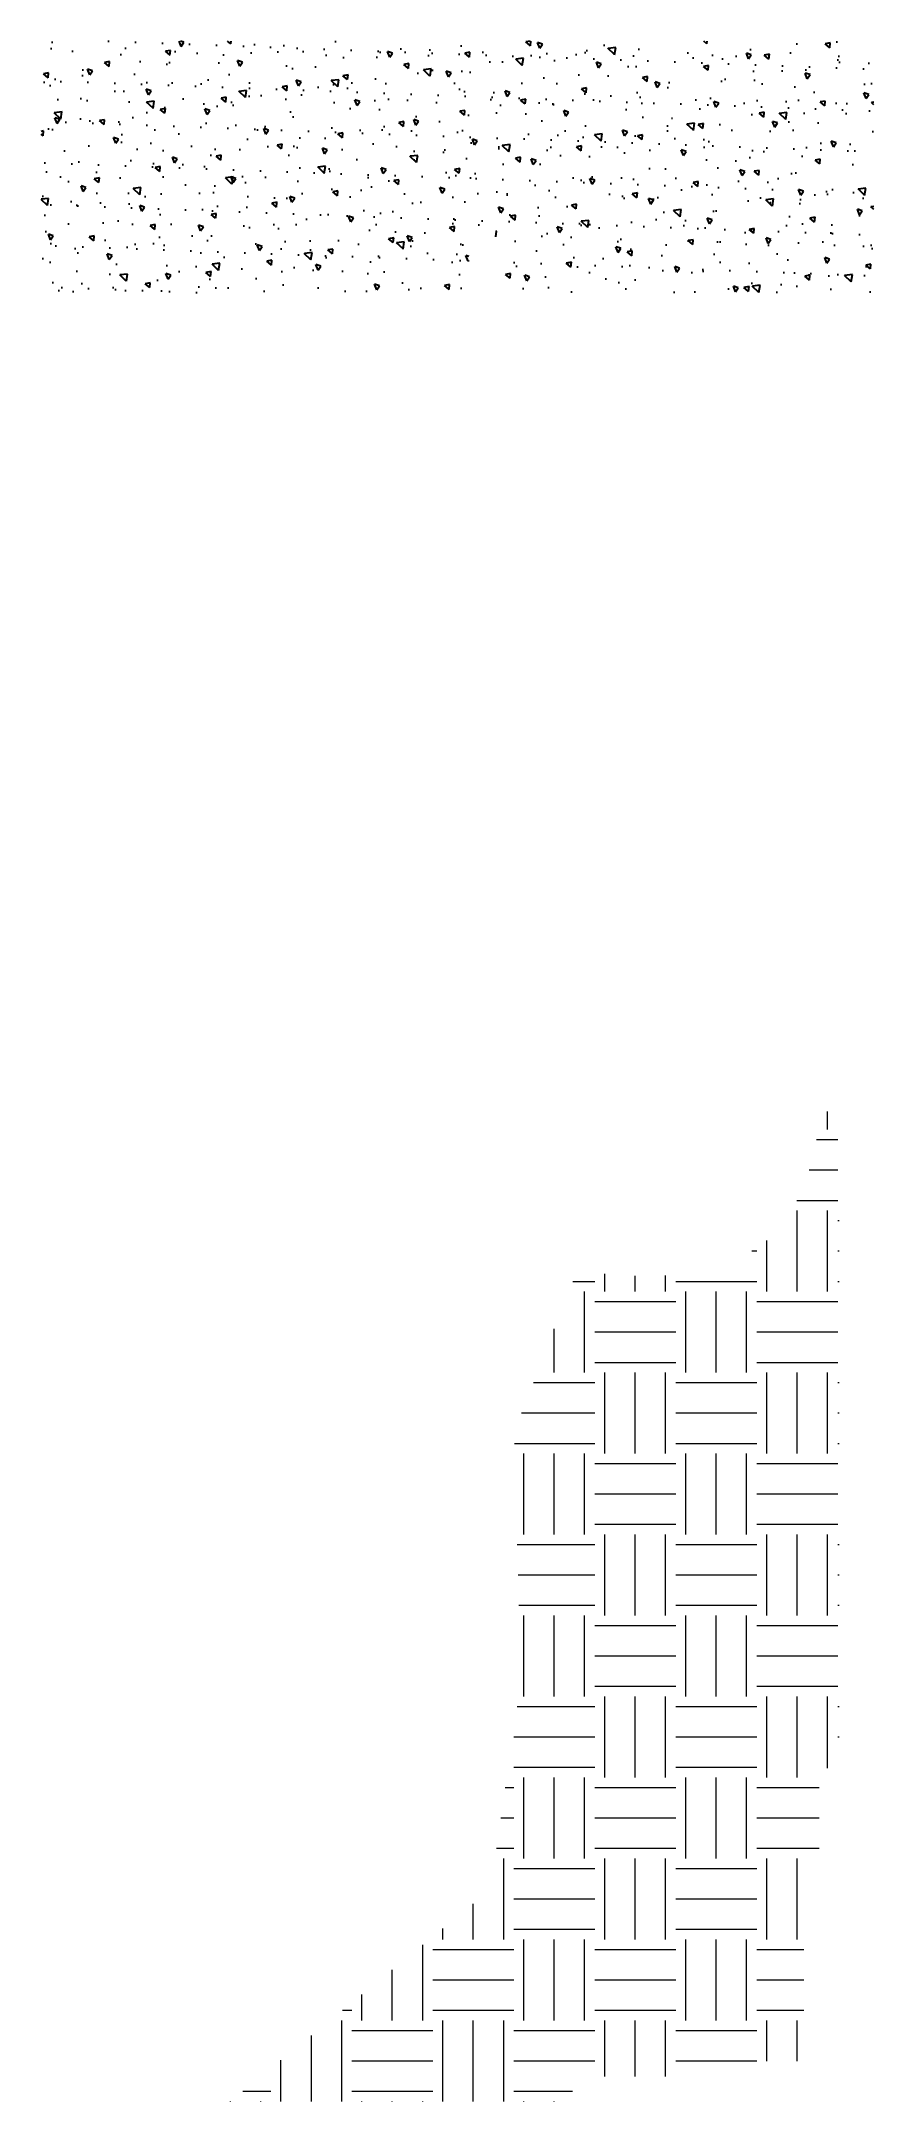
# Model space of a CAD drawing. Header units: inches. Extents: x 0 to 537, y 0 to 101.
# Drawn here: x 406.77 to 417.05, y 61.36 to 86.8 of the extents above; entities that cross this region are included whole.
import ezdxf
from ezdxf import colors
from ezdxf.entities.mleader import LeaderData, LeaderLine
from ezdxf.math import Vec2, Vec3

# ---------------------------------------------------------------- set-up
doc = ezdxf.new("R2010")
doc.units = ezdxf.units.IN
doc.header["$MEASUREMENT"] = 0
for name, color, linetype, lineweight in [('BP Others', 190, 'Continuous', 0), ('BP Text', 20, 'Continuous', 0), ('Others', 190, 'Continuous', 0)]:
    doc.layers.add(name, color=color, linetype=linetype, lineweight=lineweight)
doc.styles.get("Standard").update_dxf_attribs({"font": 'ARIALN.TTF'})

# ---------------------------------------------------------------- blocks, each defined once
blk = doc.blocks.new('_Dot')
at = {"color": 0, "linetype": 'ByBlock', "lineweight": -2}
blk.add_line((-0.5, 0), (-1, 0), dxfattribs=at)
at = {"color": 0, "linetype": 'ByBlock', "const_width": 0.5}
blk.add_lwpolyline([(-0.25, 0, 1), (0.25, 0, 1)], format="xyb", close=True, dxfattribs=at)

msp = doc.modelspace()

# ---------------------------------------------------------------- hatches: boundary and pattern name
at = {"layer": 'BP Others', "linetype": 'Continuous', "lineweight": -2}
h = msp.add_hatch(dxfattribs=at)
h.set_pattern_fill('AR-CONC', color=256, scale=0.1, angle=90, style=0)
h.set_pattern_definition([(140, (-1546.6869, 20.973), (0.06275213, 0.71726018), [0.075, -0.825]), (85, (-1546.6869, 20.973), (-0.75219213, -0.13875133), [0.06, -0.66]), (190.451444, (-1546.68165, 21.03275), (-0.68944, 0.57850885), [0.0637402, -0.7011421]), (136.1842, (-1546.8869, 20.973), (0.1655193, 1.06724133), [0.1125, -1.2375]), (186.635635, (-1546.8731, 21.0619), (-0.9741186, 0.93466195), [0.09561034, -1.05171376]), (81.184164, (-1546.8869, 20.973), (-0.9741186, 0.93466195), [0.09, -0.99]), (111, (-1546.8369, 21.073), (0.40261889, 0.59690705), [0.075, -0.825]), (56, (-1546.8369, 21.073), (-0.72515005, 0.24331533), [0.06, -0.66]), (161.451445, (-1546.8033, 21.1227), (-0.32253115, 0.84022238), [0.0637402, -0.7011421]), (127.5, (-1546.68688, 20.97298), (-0.332893854, 0.012159855), [0, -0.652, 0, -0.67, 0, -0.6625]), (97.5, (-1546.68688, 20.97298), (-0.39441171, 0.26306954), [0, -0.382, 0, -0.637, 0, -0.2525]), (57.5, (-1546.68688, 20.74998), (0.02255487, 0.533822436), [0, -0.25, 0, -0.78, 0, -1.035]), (47.5, (-1546.6869, 20.65), (-0.10010498, 0.58318617), [0, -0.325, 0, -0.518, 0, -0.735])])
h.paths.add_polyline_path([(417.049, 86.803), (406.767, 86.803), (406.767, 83.702), (412.049, 83.702), (412.049, 84.493), (412.38, 84.493), (412.38, 83.702), (417.049, 83.702)])
at = {"layer": 'Others'}
h = msp.add_hatch(dxfattribs=at)
h.set_pattern_fill('EARTH', color=256, scale=4, style=0)
h.set_pattern_definition([(0, (359.602, 42.4901), (1, 1), [1, -1]), (0, (359.602, 42.8651), (1, 1), [1, -1]), (0, (359.602, 43.2401), (1, 1), [1, -1]), (90, (359.727, 43.3651), (-1, 1), [1, -1]), (90, (360.102, 43.3651), (-1, 1), [1, -1]), (90, (360.477, 43.3651), (-1, 1), [1, -1])])
h.paths.add_polyline_path([(416.127, 73.94), (416.235, 73.725), (416.284, 73.561), (416.338, 73.314), (416.347, 73.092), (416.333, 73.06), (416.319, 73.028), (416.306, 72.997), (416.293, 72.965), (416.279, 72.933), (416.266, 72.901), (416.253, 72.869), (416.24, 72.837), (416.227, 72.805), (416.211, 72.762), (416.189, 72.708), (416.177, 72.676), (416.164, 72.643), (416.151, 72.611), (416.138, 72.579), (416.125, 72.547), (416.111, 72.516), (416.097, 72.484), (416.083, 72.453), (416.068, 72.422), (416.053, 72.392), (416.037, 72.362), (416.02, 72.332), (416.003, 72.303), (415.984, 72.274), (415.965, 72.246), (415.946, 72.218), (415.925, 72.191), (415.903, 72.165), (415.881, 72.139), (415.857, 72.114), (415.834, 72.089), (415.809, 72.065), (415.783, 72.042), (415.757, 72.019), (415.731, 71.997), (415.704, 71.975), (415.676, 71.954), (415.648, 71.934), (415.619, 71.914), (415.59, 71.894), (415.56, 71.876), (415.53, 71.858), (415.5, 71.84), (415.469, 71.823), (415.438, 71.807), (415.406, 71.791), (415.375, 71.776), (415.343, 71.761), (415.311, 71.747), (415.279, 71.734), (415.247, 71.721), (415.215, 71.709), (415.183, 71.697), (415.15, 71.686), (415.118, 71.675), (415.085, 71.665), (415.052, 71.655), (415.019, 71.646), (414.986, 71.638), (414.953, 71.63), (414.92, 71.622), (414.887, 71.615), (414.854, 71.608), (414.82, 71.602), (414.787, 71.596), (414.753, 71.591), (414.72, 71.586), (414.686, 71.582), (414.652, 71.578), (414.618, 71.574), (414.584, 71.571), (414.55, 71.568), (414.516, 71.565), (414.482, 71.563), (414.448, 71.561), (414.413, 71.56), (414.379, 71.558), (414.345, 71.557), (414.31, 71.557), (414.276, 71.557), (414.241, 71.557), (414.206, 71.557), (414.172, 71.557), (414.137, 71.558), (414.102, 71.559), (414.067, 71.56), (414.033, 71.562), (413.998, 71.563), (413.963, 71.565), (413.928, 71.567), (413.893, 71.569), (413.858, 71.572), (413.823, 71.574), (413.788, 71.577), (413.752, 71.58), (413.717, 71.583), (413.682, 71.586), (413.647, 71.589), (413.612, 71.593), (413.577, 71.596), (413.541, 71.6), (413.506, 71.603), (413.471, 71.607), (413.436, 71.61), (413.4, 71.614), (413.379, 71.616), (412.607, 69.626), (412.691, 66.572), (412.314, 63.978), (409.098, 61.361), (413.2, 61.361), (413.512, 61.674), (415.005, 61.674), (415.192, 61.861), (416.185, 61.861), (416.185, 63.599), (416.373, 63.786), (416.373, 65.375), (416.623, 65.625), (416.623, 73.444)])

# ---------------------------------------------------------------- leaders
at = {"layer": 'BP Text'}
ml = msp.add_multileader_mtext('Standard', dxfattribs=at)
ml.set_content('{\\fArial|b0|i0|c0|p34;\\LNOTE\\l :\\PREQIRED/OPTIONAL INSULATION, FILTER FABRIC AND DRAINAGE MAT NOT SHOWN FOR CLARITY.\\P(CONSULT A BARRETT REPRESENTATIVE) }', color=256)
ml.set_leader_properties(color=256, lineweight=0)
ml.set_arrow_properties(name='DOT')
ml.build(insert=Vec2(0, 0))
ml.multileader.update_dxf_attribs({"text_left_attachment_type": 2, "text_right_attachment_type": 2, "dogleg_length": 0.36, "arrow_head_size": 0.25, "scale": 4})
ctx = ml.context
ctx.base_point, ctx.scale, ctx.char_height, ctx.arrow_head_size, ctx.landing_gap_size, ctx.plane_origin = Vec3(441.047, 64.205), 4, 0.36, 0.25, 0.18, Vec3(410.878, 86.705)
ctx.left_attachment, ctx.right_attachment = 2, 2
notes = []
notes.append((ctx, [(0, (0, 0, 0), (0, 0), (1, 0), 1, [])]))
ctx.mtext.insert, ctx.mtext.width, ctx.mtext.flow_direction = Vec3(441.227, 65.351), 12.539, 5
for ctx, leaders in notes:
    for number, flags, end, landing, length, lines in leaders:
        leader = LeaderData()
        leader.index, (leader.has_last_leader_line, leader.has_dogleg_vector, leader.attachment_direction) = number, flags
        leader.last_leader_point, leader.dogleg_vector, leader.dogleg_length = Vec3(end), Vec3(landing), length
        for number, points, colour, breaks in lines:
            line = LeaderLine()
            line.index, line.vertices, line.color, line.breaks = number, Vec3.list(points), colors.encode_raw_color(colour), breaks
            leader.lines.append(line)
        ctx.leaders.append(leader)

doc.saveas('drawing.dxf')
